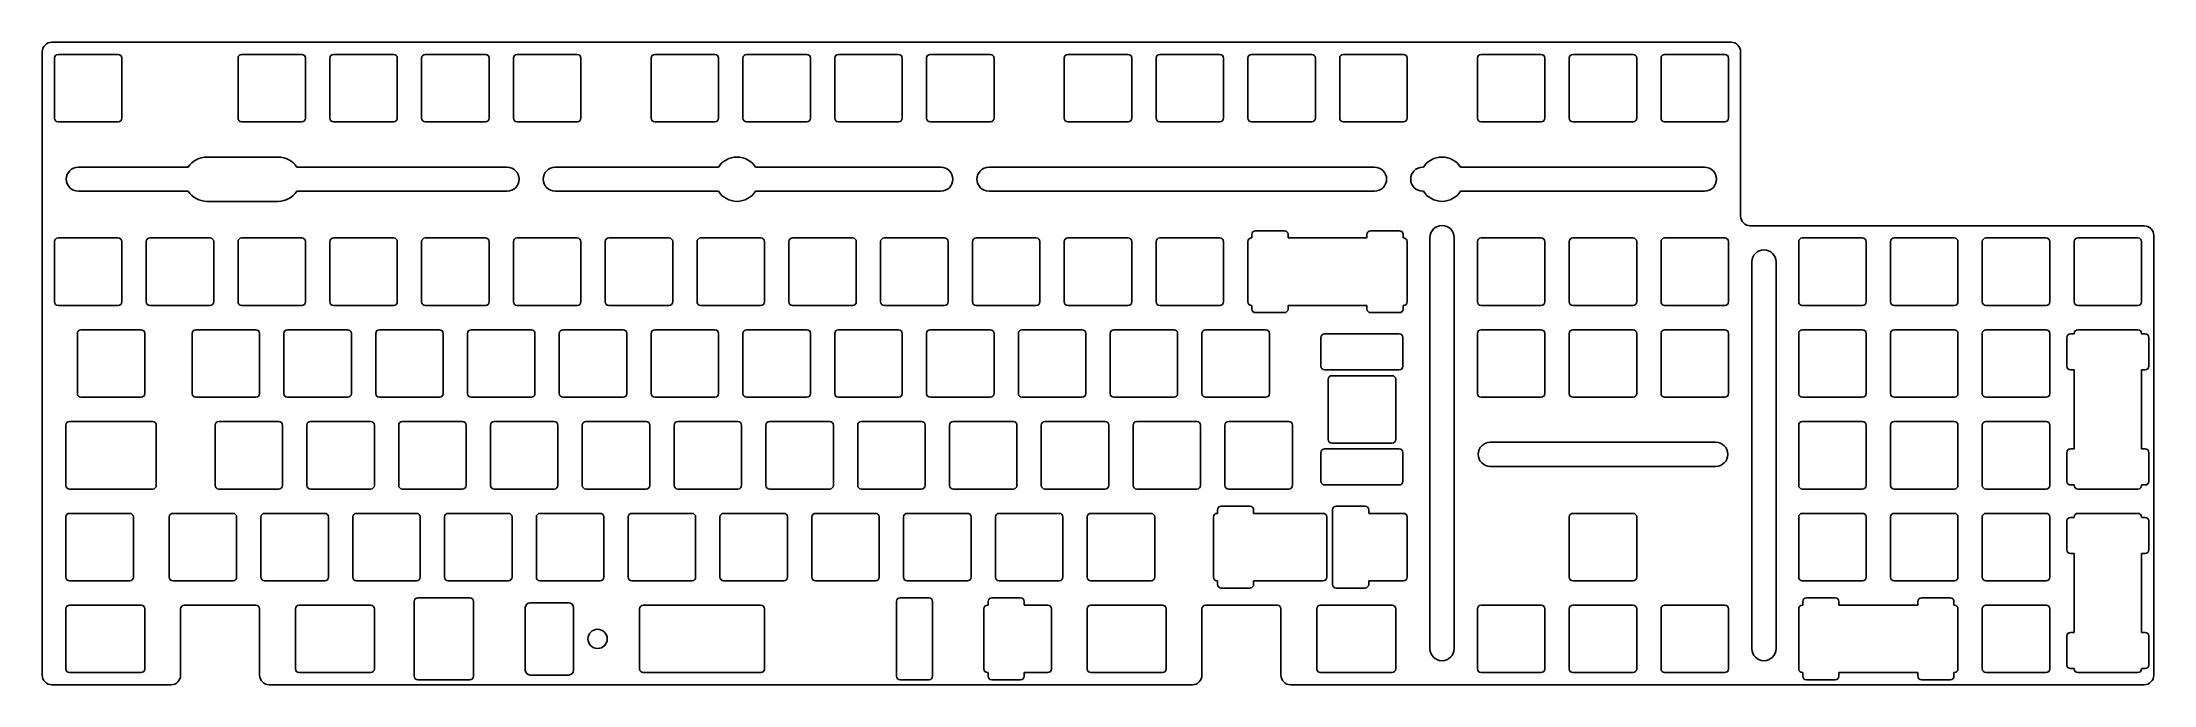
# Model space of a CAD drawing. Extents: x 0 to 438, y -133 to 0.
import ezdxf

# ---------------------------------------------------------------- set-up
doc = ezdxf.new("R2010")
doc.units = 0

msp = doc.modelspace()

# ---------------------------------------------------------------- linework, layer by layer
at = {"layer": 'ansi shift001', "color": 0}
for points in [[(243.78125, -97.775), (243.86825, -97.775)], [(243.86825, -97.025), (243.86825, -97.775)], [(251.36825, -97.775), (251.36825, -97.025)], [(265.80625, -97.775), (251.36825, -97.775)], [(266.55625, -111.025), (266.55625, -98.525)], [(275.24425, -97.775), (275.24425, -97.025)], [(282.475, -97.775), (275.24425, -97.775)], [(243.78125, -111.775), (243.86825, -111.775)], [(243.86825, -112.525), (243.86825, -111.775)], [(265.80625, -111.775), (251.36825, -111.775)], [(251.36825, -111.775), (251.36825, -112.525)], [(282.475, -111.775), (275.24425, -111.775)], [(275.24425, -111.775), (275.24425, -112.525)]]:
    msp.add_lwpolyline(points, dxfattribs=at)
for centre, start, end in [((265.80625, -98.525), 0, 90), ((265.80625, -111.025), -90, 0)]:
    msp.add_arc(centre, 0.75, start, end, dxfattribs=at)
at = {"layer": 'backspace', "color": 0}
for points in [[(250.925, -40.625), (251.012, -40.625)], [(251.012, -40.625), (251.012, -39.875)], [(258.512, -39.875), (258.512, -40.625)], [(258.512, -40.625), (274.888, -40.625)], [(274.888, -39.875), (274.888, -40.625)], [(282.388, -39.875), (282.388, -40.625)], [(282.475, -40.625), (282.388, -40.625)], [(250.925, -54.625), (251.012, -54.625)], [(251.012, -55.375), (251.012, -54.625)], [(274.888, -54.625), (258.512, -54.625)], [(258.512, -55.375), (258.512, -54.625)], [(274.888, -55.375), (274.888, -54.625)], [(282.475, -54.625), (282.388, -54.625)], [(282.388, -55.375), (282.388, -54.625)]]:
    msp.add_lwpolyline(points, dxfattribs=at)
at = {"layer": 'Group003', "color": 0}
for points in [[(2.525, -3.275), (2.525, -15.775)], [(15.775, -2.525), (3.275, -2.525)], [(16.525, -15.775), (16.525, -3.275)], [(3.275, -16.525), (15.775, -16.525)]]:
    msp.add_lwpolyline(points, dxfattribs=at)
for centre, start, end in [((3.275, -3.275), 90, -180), ((15.775, -3.275), 0, 90), ((3.275, -15.775), -180, -90), ((15.775, -15.775), -90, 0)]:
    msp.add_arc(centre, 0.75, start, end, dxfattribs=at)
at = {"layer": 'Group004', "color": 0}
for points in [[(40.625, -3.275), (40.625, -15.775)], [(53.875, -2.525), (41.375, -2.525)], [(54.625, -15.775), (54.625, -3.275)], [(41.375, -16.525), (53.875, -16.525)]]:
    msp.add_lwpolyline(points, dxfattribs=at)
for centre, start, end in [((41.375, -3.275), 90, -180), ((53.875, -3.275), 0, 90), ((41.375, -15.775), -180, -90), ((53.875, -15.775), -90, 0)]:
    msp.add_arc(centre, 0.75, start, end, dxfattribs=at)
at = {"layer": 'Group005', "color": 0}
for points in [[(59.675, -3.275), (59.675, -15.775)], [(72.925, -2.525), (60.425, -2.525)], [(73.675, -15.775), (73.675, -3.275)], [(60.425, -16.525), (72.925, -16.525)]]:
    msp.add_lwpolyline(points, dxfattribs=at)
for centre, start, end in [((60.425, -3.275), 90, -180), ((72.925, -3.275), 0, 90), ((60.425, -15.775), -180, -90), ((72.925, -15.775), -90, 0)]:
    msp.add_arc(centre, 0.75, start, end, dxfattribs=at)
at = {"layer": 'Group006', "color": 0}
for points in [[(78.725, -3.275), (78.725, -15.775)], [(91.975, -2.525), (79.475, -2.525)], [(92.725, -15.775), (92.725, -3.275)], [(79.475, -16.525), (91.975, -16.525)]]:
    msp.add_lwpolyline(points, dxfattribs=at)
for centre, start, end in [((79.475, -3.275), 90, -180), ((91.975, -3.275), 0, 90), ((79.475, -15.775), -180, -90), ((91.975, -15.775), -90, 0)]:
    msp.add_arc(centre, 0.75, start, end, dxfattribs=at)
at = {"layer": 'Group007', "color": 0}
for points in [[(97.775, -3.275), (97.775, -15.775)], [(111.025, -2.525), (98.525, -2.525)], [(111.775, -15.775), (111.775, -3.275)], [(98.525, -16.525), (111.025, -16.525)]]:
    msp.add_lwpolyline(points, dxfattribs=at)
for centre, start, end in [((98.525, -3.275), 90, -180), ((111.025, -3.275), 0, 90), ((98.525, -15.775), -180, -90), ((111.025, -15.775), -90, 0)]:
    msp.add_arc(centre, 0.75, start, end, dxfattribs=at)
at = {"layer": 'Group008', "color": 0}
for points in [[(126.35, -3.275), (126.35, -15.775)], [(139.6, -2.525), (127.1, -2.525)], [(140.35, -15.775), (140.35, -3.275)], [(127.1, -16.525), (139.6, -16.525)]]:
    msp.add_lwpolyline(points, dxfattribs=at)
for centre, start, end in [((127.1, -3.275), 90, -180), ((139.6, -3.275), 0, 90), ((127.1, -15.775), -180, -90), ((139.6, -15.775), -90, 0)]:
    msp.add_arc(centre, 0.75, start, end, dxfattribs=at)
at = {"layer": 'Group009', "color": 0}
for points in [[(145.4, -3.275), (145.4, -15.775)], [(158.65, -2.525), (146.15, -2.525)], [(159.4, -15.775), (159.4, -3.275)], [(146.15, -16.525), (158.65, -16.525)]]:
    msp.add_lwpolyline(points, dxfattribs=at)
for centre, start, end in [((146.15, -3.275), 90, -180), ((158.65, -3.275), 0, 90), ((146.15, -15.775), -180, -90), ((158.65, -15.775), -90, 0)]:
    msp.add_arc(centre, 0.75, start, end, dxfattribs=at)
at = {"layer": 'Group010', "color": 0}
for points in [[(164.45, -3.275), (164.45, -15.775)], [(177.7, -2.525), (165.2, -2.525)], [(178.45, -15.775), (178.45, -3.275)], [(165.2, -16.525), (177.7, -16.525)]]:
    msp.add_lwpolyline(points, dxfattribs=at)
for centre, start, end in [((165.2, -3.275), 90, -180), ((177.7, -3.275), 0, 90), ((165.2, -15.775), -180, -90), ((177.7, -15.775), -90, 0)]:
    msp.add_arc(centre, 0.75, start, end, dxfattribs=at)
at = {"layer": 'Group011', "color": 0}
for points in [[(183.5, -3.275), (183.5, -15.775)], [(196.75, -2.525), (184.25, -2.525)], [(197.5, -15.775), (197.5, -3.275)], [(184.25, -16.525), (196.75, -16.525)]]:
    msp.add_lwpolyline(points, dxfattribs=at)
for centre, start, end in [((184.25, -3.275), 90, -180), ((196.75, -3.275), 0, 90), ((184.25, -15.775), -180, -90), ((196.75, -15.775), -90, 0)]:
    msp.add_arc(centre, 0.75, start, end, dxfattribs=at)
at = {"layer": 'Group012', "color": 0}
for points in [[(212.075, -3.275), (212.075, -15.775)], [(225.325, -2.525), (212.825, -2.525)], [(226.075, -15.775), (226.075, -3.275)], [(212.825, -16.525), (225.325, -16.525)]]:
    msp.add_lwpolyline(points, dxfattribs=at)
for centre, start, end in [((212.825, -3.275), 90, -180), ((225.325, -3.275), 0, 90), ((212.825, -15.775), -180, -90), ((225.325, -15.775), -90, 0)]:
    msp.add_arc(centre, 0.75, start, end, dxfattribs=at)
at = {"layer": 'Group013', "color": 0}
for points in [[(231.125, -3.275), (231.125, -15.775)], [(244.375, -2.525), (231.875, -2.525)], [(245.125, -15.775), (245.125, -3.275)], [(231.875, -16.525), (244.375, -16.525)]]:
    msp.add_lwpolyline(points, dxfattribs=at)
for centre, start, end in [((231.875, -3.275), 90, -180), ((244.375, -3.275), 0, 90), ((231.875, -15.775), -180, -90), ((244.375, -15.775), -90, 0)]:
    msp.add_arc(centre, 0.75, start, end, dxfattribs=at)
at = {"layer": 'Group014', "color": 0}
for points in [[(250.175, -3.275), (250.175, -15.775)], [(263.425, -2.525), (250.925, -2.525)], [(264.175, -15.775), (264.175, -3.275)], [(250.925, -16.525), (263.425, -16.525)]]:
    msp.add_lwpolyline(points, dxfattribs=at)
for centre, start, end in [((250.925, -3.275), 90, -180), ((263.425, -3.275), 0, 90), ((250.925, -15.775), -180, -90), ((263.425, -15.775), -90, 0)]:
    msp.add_arc(centre, 0.75, start, end, dxfattribs=at)
at = {"layer": 'Group015', "color": 0}
for points in [[(269.225, -3.275), (269.225, -15.775)], [(282.475, -2.525), (269.975, -2.525)], [(283.225, -15.775), (283.225, -3.275)], [(269.975, -16.525), (282.475, -16.525)]]:
    msp.add_lwpolyline(points, dxfattribs=at)
for centre, start, end in [((269.975, -3.275), 90, -180), ((282.475, -3.275), 0, 90), ((269.975, -15.775), -180, -90), ((282.475, -15.775), -90, 0)]:
    msp.add_arc(centre, 0.75, start, end, dxfattribs=at)
at = {"layer": 'Group016', "color": 0}
for points in [[(297.8, -3.275), (297.8, -15.775)], [(311.05, -2.525), (298.55, -2.525)], [(311.8, -15.775), (311.8, -3.275)], [(298.55, -16.525), (311.05, -16.525)]]:
    msp.add_lwpolyline(points, dxfattribs=at)
for centre, start, end in [((298.55, -3.275), 90, -180), ((311.05, -3.275), 0, 90), ((298.55, -15.775), -180, -90), ((311.05, -15.775), -90, 0)]:
    msp.add_arc(centre, 0.75, start, end, dxfattribs=at)
at = {"layer": 'Group017', "color": 0}
for points in [[(316.85, -3.275), (316.85, -15.775)], [(330.1, -2.525), (317.6, -2.525)], [(330.85, -15.775), (330.85, -3.275)], [(317.6, -16.525), (330.1, -16.525)]]:
    msp.add_lwpolyline(points, dxfattribs=at)
for centre, start, end in [((317.6, -3.275), 90, -180), ((330.1, -3.275), 0, 90), ((317.6, -15.775), -180, -90), ((330.1, -15.775), -90, 0)]:
    msp.add_arc(centre, 0.75, start, end, dxfattribs=at)
at = {"layer": 'Group018', "color": 0}
for points in [[(335.9, -3.275), (335.9, -15.775)], [(349.15, -2.525), (336.65, -2.525)], [(349.9, -15.775), (349.9, -3.275)], [(336.65, -16.525), (349.15, -16.525)]]:
    msp.add_lwpolyline(points, dxfattribs=at)
for centre, start, end in [((336.65, -3.275), 90, -180), ((349.15, -3.275), 0, 90), ((336.65, -15.775), -180, -90), ((349.15, -15.775), -90, 0)]:
    msp.add_arc(centre, 0.75, start, end, dxfattribs=at)
at = {"layer": 'Group020', "color": 0}
for points in [[(2.525, -41.375), (2.525, -53.875)], [(15.775, -40.625), (3.275, -40.625)], [(16.525, -53.875), (16.525, -41.375)], [(3.275, -54.625), (15.775, -54.625)]]:
    msp.add_lwpolyline(points, dxfattribs=at)
for centre, start, end in [((3.275, -41.375), 90, -180), ((15.775, -41.375), 0, 90), ((3.275, -53.875), -180, -90), ((15.775, -53.875), -90, 0)]:
    msp.add_arc(centre, 0.75, start, end, dxfattribs=at)
at = {"layer": 'Group021', "color": 0}
for points in [[(21.575, -41.375), (21.575, -53.875)], [(34.825, -40.625), (22.325, -40.625)], [(35.575, -53.875), (35.575, -41.375)], [(22.325, -54.625), (34.825, -54.625)]]:
    msp.add_lwpolyline(points, dxfattribs=at)
for centre, start, end in [((22.325, -41.375), 90, -180), ((34.825, -41.375), 0, 90), ((22.325, -53.875), -180, -90), ((34.825, -53.875), -90, 0)]:
    msp.add_arc(centre, 0.75, start, end, dxfattribs=at)
at = {"layer": 'Group022', "color": 0}
for points in [[(40.625, -41.375), (40.625, -53.875)], [(53.875, -40.625), (41.375, -40.625)], [(54.625, -53.875), (54.625, -41.375)], [(41.375, -54.625), (53.875, -54.625)]]:
    msp.add_lwpolyline(points, dxfattribs=at)
for centre, start, end in [((41.375, -41.375), 90, -180), ((53.875, -41.375), 0, 90), ((41.375, -53.875), -180, -90), ((53.875, -53.875), -90, 0)]:
    msp.add_arc(centre, 0.75, start, end, dxfattribs=at)
at = {"layer": 'Group023', "color": 0}
for points in [[(59.675, -41.375), (59.675, -53.875)], [(72.925, -40.625), (60.425, -40.625)], [(73.675, -53.875), (73.675, -41.375)], [(60.425, -54.625), (72.925, -54.625)]]:
    msp.add_lwpolyline(points, dxfattribs=at)
for centre, start, end in [((60.425, -41.375), 90, -180), ((72.925, -41.375), 0, 90), ((60.425, -53.875), -180, -90), ((72.925, -53.875), -90, 0)]:
    msp.add_arc(centre, 0.75, start, end, dxfattribs=at)
at = {"layer": 'Group024', "color": 0}
for points in [[(78.725, -41.375), (78.725, -53.875)], [(91.975, -40.625), (79.475, -40.625)], [(92.725, -53.875), (92.725, -41.375)], [(79.475, -54.625), (91.975, -54.625)]]:
    msp.add_lwpolyline(points, dxfattribs=at)
for centre, start, end in [((79.475, -41.375), 90, -180), ((91.975, -41.375), 0, 90), ((79.475, -53.875), -180, -90), ((91.975, -53.875), -90, 0)]:
    msp.add_arc(centre, 0.75, start, end, dxfattribs=at)
at = {"layer": 'Group025', "color": 0}
for points in [[(97.775, -41.375), (97.775, -53.875)], [(111.025, -40.625), (98.525, -40.625)], [(111.775, -53.875), (111.775, -41.375)], [(98.525, -54.625), (111.025, -54.625)]]:
    msp.add_lwpolyline(points, dxfattribs=at)
for centre, start, end in [((98.525, -41.375), 90, -180), ((111.025, -41.375), 0, 90), ((98.525, -53.875), -180, -90), ((111.025, -53.875), -90, 0)]:
    msp.add_arc(centre, 0.75, start, end, dxfattribs=at)
at = {"layer": 'Group026', "color": 0}
for points in [[(116.825, -41.375), (116.825, -53.875)], [(130.075, -40.625), (117.575, -40.625)], [(130.825, -53.875), (130.825, -41.375)], [(117.575, -54.625), (130.075, -54.625)]]:
    msp.add_lwpolyline(points, dxfattribs=at)
for centre, start, end in [((117.575, -41.375), 90, -180), ((130.075, -41.375), 0, 90), ((117.575, -53.875), -180, -90), ((130.075, -53.875), -90, 0)]:
    msp.add_arc(centre, 0.75, start, end, dxfattribs=at)
at = {"layer": 'Group027', "color": 0}
for points in [[(135.875, -41.375), (135.875, -53.875)], [(149.125, -40.625), (136.625, -40.625)], [(149.875, -53.875), (149.875, -41.375)], [(136.625, -54.625), (149.125, -54.625)]]:
    msp.add_lwpolyline(points, dxfattribs=at)
for centre, start, end in [((136.625, -41.375), 90, -180), ((149.125, -41.375), 0, 90), ((136.625, -53.875), -180, -90), ((149.125, -53.875), -90, 0)]:
    msp.add_arc(centre, 0.75, start, end, dxfattribs=at)
at = {"layer": 'Group028', "color": 0}
for points in [[(154.925, -41.375), (154.925, -53.875)], [(168.175, -40.625), (155.675, -40.625)], [(168.925, -53.875), (168.925, -41.375)], [(155.675, -54.625), (168.175, -54.625)]]:
    msp.add_lwpolyline(points, dxfattribs=at)
for centre, start, end in [((155.675, -41.375), 90, -180), ((168.175, -41.375), 0, 90), ((155.675, -53.875), -180, -90), ((168.175, -53.875), -90, 0)]:
    msp.add_arc(centre, 0.75, start, end, dxfattribs=at)
at = {"layer": 'Group029', "color": 0}
for points in [[(173.975, -41.375), (173.975, -53.875)], [(187.225, -40.625), (174.725, -40.625)], [(187.975, -53.875), (187.975, -41.375)], [(174.725, -54.625), (187.225, -54.625)]]:
    msp.add_lwpolyline(points, dxfattribs=at)
for centre, start, end in [((174.725, -41.375), 90, -180), ((187.225, -41.375), 0, 90), ((174.725, -53.875), -180, -90), ((187.225, -53.875), -90, 0)]:
    msp.add_arc(centre, 0.75, start, end, dxfattribs=at)
at = {"layer": 'Group030', "color": 0}
for points in [[(193.025, -41.375), (193.025, -53.875)], [(206.275, -40.625), (193.775, -40.625)], [(207.025, -53.875), (207.025, -41.375)], [(193.775, -54.625), (206.275, -54.625)]]:
    msp.add_lwpolyline(points, dxfattribs=at)
for centre, start, end in [((193.775, -41.375), 90, -180), ((206.275, -41.375), 0, 90), ((193.775, -53.875), -180, -90), ((206.275, -53.875), -90, 0)]:
    msp.add_arc(centre, 0.75, start, end, dxfattribs=at)
at = {"layer": 'Group031', "color": 0}
for points in [[(212.075, -41.375), (212.075, -53.875)], [(225.325, -40.625), (212.825, -40.625)], [(226.075, -53.875), (226.075, -41.375)], [(212.825, -54.625), (225.325, -54.625)]]:
    msp.add_lwpolyline(points, dxfattribs=at)
for centre, start, end in [((212.825, -41.375), 90, -180), ((225.325, -41.375), 0, 90), ((212.825, -53.875), -180, -90), ((225.325, -53.875), -90, 0)]:
    msp.add_arc(centre, 0.75, start, end, dxfattribs=at)
at = {"layer": 'Group032', "color": 0}
for points in [[(231.125, -41.375), (231.125, -53.875)], [(244.375, -40.625), (231.875, -40.625)], [(245.125, -53.875), (245.125, -41.375)], [(231.875, -54.625), (244.375, -54.625)]]:
    msp.add_lwpolyline(points, dxfattribs=at)
for centre, start, end in [((231.875, -41.375), 90, -180), ((244.375, -41.375), 0, 90), ((231.875, -53.875), -180, -90), ((244.375, -53.875), -90, 0)]:
    msp.add_arc(centre, 0.75, start, end, dxfattribs=at)
at = {"layer": 'Group034', "color": 0}
for points in [[(251.762, -39.125), (257.762, -39.125)], [(257.762, -56.125), (251.762, -56.125)]]:
    msp.add_lwpolyline(points, dxfattribs=at)
for centre, start, end in [((251.762, -39.875), 90, -180), ((257.762, -39.875), 0, 90), ((251.762, -55.375), -180, -90), ((257.762, -55.375), -90, 0)]:
    msp.add_arc(centre, 0.75, start, end, dxfattribs=at)
at = {"layer": 'Group035', "color": 0}
for points in [[(275.638, -39.125), (281.638, -39.125)], [(281.638, -56.125), (275.638, -56.125)]]:
    msp.add_lwpolyline(points, dxfattribs=at)
for centre, start, end in [((275.638, -39.875), 90, -180), ((281.638, -39.875), 0, 90), ((275.638, -55.375), -180, -90), ((281.638, -55.375), -90, 0)]:
    msp.add_arc(centre, 0.75, start, end, dxfattribs=at)
at = {"layer": 'Group036', "color": 0}
for points in [[(297.8, -41.375), (297.8, -53.875)], [(311.05, -40.625), (298.55, -40.625)], [(311.8, -53.875), (311.8, -41.375)], [(298.55, -54.625), (311.05, -54.625)]]:
    msp.add_lwpolyline(points, dxfattribs=at)
for centre, start, end in [((298.55, -41.375), 90, -180), ((311.05, -41.375), 0, 90), ((298.55, -53.875), -180, -90), ((311.05, -53.875), -90, 0)]:
    msp.add_arc(centre, 0.75, start, end, dxfattribs=at)
at = {"layer": 'Group037', "color": 0}
for points in [[(316.85, -41.375), (316.85, -53.875)], [(330.1, -40.625), (317.6, -40.625)], [(330.85, -53.875), (330.85, -41.375)], [(317.6, -54.625), (330.1, -54.625)]]:
    msp.add_lwpolyline(points, dxfattribs=at)
for centre, start, end in [((317.6, -41.375), 90, -180), ((330.1, -41.375), 0, 90), ((317.6, -53.875), -180, -90), ((330.1, -53.875), -90, 0)]:
    msp.add_arc(centre, 0.75, start, end, dxfattribs=at)
at = {"layer": 'Group038', "color": 0}
for points in [[(335.9, -41.375), (335.9, -53.875)], [(349.15, -40.625), (336.65, -40.625)], [(349.9, -53.875), (349.9, -41.375)], [(336.65, -54.625), (349.15, -54.625)]]:
    msp.add_lwpolyline(points, dxfattribs=at)
for centre, start, end in [((336.65, -41.375), 90, -180), ((349.15, -41.375), 0, 90), ((336.65, -53.875), -180, -90), ((349.15, -53.875), -90, 0)]:
    msp.add_arc(centre, 0.75, start, end, dxfattribs=at)
at = {"layer": 'Group039', "color": 0}
for points in [[(364.475, -41.375), (364.475, -53.875)], [(377.725, -40.625), (365.225, -40.625)], [(378.475, -53.875), (378.475, -41.375)], [(365.225, -54.625), (377.725, -54.625)]]:
    msp.add_lwpolyline(points, dxfattribs=at)
for centre, start, end in [((365.225, -41.375), 90, -180), ((377.725, -41.375), 0, 90), ((365.225, -53.875), -180, -90), ((377.725, -53.875), -90, 0)]:
    msp.add_arc(centre, 0.75, start, end, dxfattribs=at)
at = {"layer": 'Group040', "color": 0}
for points in [[(383.525, -41.375), (383.525, -53.875)], [(396.775, -40.625), (384.275, -40.625)], [(397.525, -53.875), (397.525, -41.375)], [(384.275, -54.625), (396.775, -54.625)]]:
    msp.add_lwpolyline(points, dxfattribs=at)
for centre, start, end in [((384.275, -41.375), 90, -180), ((396.775, -41.375), 0, 90), ((384.275, -53.875), -180, -90), ((396.775, -53.875), -90, 0)]:
    msp.add_arc(centre, 0.75, start, end, dxfattribs=at)
at = {"layer": 'Group041', "color": 0}
for points in [[(402.575, -41.375), (402.575, -53.875)], [(415.825, -40.625), (403.325, -40.625)], [(416.575, -53.875), (416.575, -41.375)], [(403.325, -54.625), (415.825, -54.625)]]:
    msp.add_lwpolyline(points, dxfattribs=at)
for centre, start, end in [((403.325, -41.375), 90, -180), ((415.825, -41.375), 0, 90), ((403.325, -53.875), -180, -90), ((415.825, -53.875), -90, 0)]:
    msp.add_arc(centre, 0.75, start, end, dxfattribs=at)
at = {"layer": 'Group042', "color": 0}
for points in [[(421.625, -41.375), (421.625, -53.875)], [(434.875, -40.625), (422.375, -40.625)], [(435.625, -53.875), (435.625, -41.375)], [(422.375, -54.625), (434.875, -54.625)]]:
    msp.add_lwpolyline(points, dxfattribs=at)
for centre, start, end in [((422.375, -41.375), 90, -180), ((434.875, -41.375), 0, 90), ((422.375, -53.875), -180, -90), ((434.875, -53.875), -90, 0)]:
    msp.add_arc(centre, 0.75, start, end, dxfattribs=at)
at = {"layer": 'Group044', "color": 0}
for points in [[(7.2875, -60.425), (7.2875, -72.925)], [(20.5375, -59.675), (8.0375, -59.675)], [(21.2875, -72.925), (21.2875, -60.425)], [(8.0375, -73.675), (20.5375, -73.675)]]:
    msp.add_lwpolyline(points, dxfattribs=at)
for centre, start, end in [((8.0375, -60.425), 90, -180), ((20.5375, -60.425), 0, 90), ((8.0375, -72.925), -180, -90), ((20.5375, -72.925), -90, 0)]:
    msp.add_arc(centre, 0.75, start, end, dxfattribs=at)
at = {"layer": 'Group045', "color": 0}
for points in [[(31.1, -60.425), (31.1, -72.925)], [(44.35, -59.675), (31.85, -59.675)], [(45.1, -72.925), (45.1, -60.425)], [(31.85, -73.675), (44.35, -73.675)]]:
    msp.add_lwpolyline(points, dxfattribs=at)
for centre, start, end in [((31.85, -60.425), 90, -180), ((44.35, -60.425), 0, 90), ((31.85, -72.925), -180, -90), ((44.35, -72.925), -90, 0)]:
    msp.add_arc(centre, 0.75, start, end, dxfattribs=at)
at = {"layer": 'Group046', "color": 0}
for points in [[(50.15, -60.425), (50.15, -72.925)], [(63.4, -59.675), (50.9, -59.675)], [(64.15, -72.925), (64.15, -60.425)], [(50.9, -73.675), (63.4, -73.675)]]:
    msp.add_lwpolyline(points, dxfattribs=at)
for centre, start, end in [((50.9, -60.425), 90, -180), ((63.4, -60.425), 0, 90), ((50.9, -72.925), -180, -90), ((63.4, -72.925), -90, 0)]:
    msp.add_arc(centre, 0.75, start, end, dxfattribs=at)
at = {"layer": 'Group047', "color": 0}
for points in [[(69.2, -60.425), (69.2, -72.925)], [(82.45, -59.675), (69.95, -59.675)], [(83.2, -72.925), (83.2, -60.425)], [(69.95, -73.675), (82.45, -73.675)]]:
    msp.add_lwpolyline(points, dxfattribs=at)
for centre, start, end in [((69.95, -60.425), 90, -180), ((82.45, -60.425), 0, 90), ((69.95, -72.925), -180, -90), ((82.45, -72.925), -90, 0)]:
    msp.add_arc(centre, 0.75, start, end, dxfattribs=at)
at = {"layer": 'Group048', "color": 0}
for points in [[(88.25, -60.425), (88.25, -72.925)], [(101.5, -59.675), (89, -59.675)], [(102.25, -72.925), (102.25, -60.425)], [(89, -73.675), (101.5, -73.675)]]:
    msp.add_lwpolyline(points, dxfattribs=at)
for centre, start, end in [((89, -60.425), 90, -180), ((101.5, -60.425), 0, 90), ((89, -72.925), -180, -90), ((101.5, -72.925), -90, 0)]:
    msp.add_arc(centre, 0.75, start, end, dxfattribs=at)
at = {"layer": 'Group049', "color": 0}
for points in [[(107.3, -60.425), (107.3, -72.925)], [(120.55, -59.675), (108.05, -59.675)], [(121.3, -72.925), (121.3, -60.425)], [(108.05, -73.675), (120.55, -73.675)]]:
    msp.add_lwpolyline(points, dxfattribs=at)
for centre, start, end in [((108.05, -60.425), 90, -180), ((120.55, -60.425), 0, 90), ((108.05, -72.925), -180, -90), ((120.55, -72.925), -90, 0)]:
    msp.add_arc(centre, 0.75, start, end, dxfattribs=at)
at = {"layer": 'Group050', "color": 0}
for points in [[(126.35, -60.425), (126.35, -72.925)], [(139.6, -59.675), (127.1, -59.675)], [(140.35, -72.925), (140.35, -60.425)], [(127.1, -73.675), (139.6, -73.675)]]:
    msp.add_lwpolyline(points, dxfattribs=at)
for centre, start, end in [((127.1, -60.425), 90, -180), ((139.6, -60.425), 0, 90), ((127.1, -72.925), -180, -90), ((139.6, -72.925), -90, 0)]:
    msp.add_arc(centre, 0.75, start, end, dxfattribs=at)
at = {"layer": 'Group051', "color": 0}
for points in [[(145.4, -60.425), (145.4, -72.925)], [(158.65, -59.675), (146.15, -59.675)], [(159.4, -72.925), (159.4, -60.425)], [(146.15, -73.675), (158.65, -73.675)]]:
    msp.add_lwpolyline(points, dxfattribs=at)
for centre, start, end in [((146.15, -60.425), 90, -180), ((158.65, -60.425), 0, 90), ((146.15, -72.925), -180, -90), ((158.65, -72.925), -90, 0)]:
    msp.add_arc(centre, 0.75, start, end, dxfattribs=at)
at = {"layer": 'Group052', "color": 0}
for points in [[(164.45, -60.425), (164.45, -72.925)], [(177.7, -59.675), (165.2, -59.675)], [(178.45, -72.925), (178.45, -60.425)], [(165.2, -73.675), (177.7, -73.675)]]:
    msp.add_lwpolyline(points, dxfattribs=at)
for centre, start, end in [((165.2, -60.425), 90, -180), ((177.7, -60.425), 0, 90), ((165.2, -72.925), -180, -90), ((177.7, -72.925), -90, 0)]:
    msp.add_arc(centre, 0.75, start, end, dxfattribs=at)
at = {"layer": 'Group053', "color": 0}
for points in [[(183.5, -60.425), (183.5, -72.925)], [(196.75, -59.675), (184.25, -59.675)], [(197.5, -72.925), (197.5, -60.425)], [(184.25, -73.675), (196.75, -73.675)]]:
    msp.add_lwpolyline(points, dxfattribs=at)
for centre, start, end in [((184.25, -60.425), 90, -180), ((196.75, -60.425), 0, 90), ((184.25, -72.925), -180, -90), ((196.75, -72.925), -90, 0)]:
    msp.add_arc(centre, 0.75, start, end, dxfattribs=at)
at = {"layer": 'Group054', "color": 0}
for points in [[(202.55, -60.425), (202.55, -72.925)], [(215.8, -59.675), (203.3, -59.675)], [(216.55, -72.925), (216.55, -60.425)], [(203.3, -73.675), (215.8, -73.675)]]:
    msp.add_lwpolyline(points, dxfattribs=at)
for centre, start, end in [((203.3, -60.425), 90, -180), ((215.8, -60.425), 0, 90), ((203.3, -72.925), -180, -90), ((215.8, -72.925), -90, 0)]:
    msp.add_arc(centre, 0.75, start, end, dxfattribs=at)
at = {"layer": 'Group055', "color": 0}
for points in [[(221.6, -60.425), (221.6, -72.925)], [(234.85, -59.675), (222.35, -59.675)], [(235.6, -72.925), (235.6, -60.425)], [(222.35, -73.675), (234.85, -73.675)]]:
    msp.add_lwpolyline(points, dxfattribs=at)
for centre, start, end in [((222.35, -60.425), 90, -180), ((234.85, -60.425), 0, 90), ((222.35, -72.925), -180, -90), ((234.85, -72.925), -90, 0)]:
    msp.add_arc(centre, 0.75, start, end, dxfattribs=at)
at = {"layer": 'Group056', "color": 0}
for points in [[(240.65, -60.425), (240.65, -72.925)], [(253.9, -59.675), (241.4, -59.675)], [(254.65, -72.925), (254.65, -60.425)], [(241.4, -73.675), (253.9, -73.675)]]:
    msp.add_lwpolyline(points, dxfattribs=at)
for centre, start, end in [((241.4, -60.425), 90, -180), ((253.9, -60.425), 0, 90), ((241.4, -72.925), -180, -90), ((253.9, -72.925), -90, 0)]:
    msp.add_arc(centre, 0.75, start, end, dxfattribs=at)
at = {"layer": 'Group058', "color": 0}
for points in [[(297.8, -60.425), (297.8, -72.925)], [(311.05, -59.675), (298.55, -59.675)], [(311.8, -72.925), (311.8, -60.425)], [(298.55, -73.675), (311.05, -73.675)]]:
    msp.add_lwpolyline(points, dxfattribs=at)
for centre, start, end in [((298.55, -60.425), 90, -180), ((311.05, -60.425), 0, 90), ((298.55, -72.925), -180, -90), ((311.05, -72.925), -90, 0)]:
    msp.add_arc(centre, 0.75, start, end, dxfattribs=at)
at = {"layer": 'Group059', "color": 0}
for points in [[(316.85, -60.425), (316.85, -72.925)], [(330.1, -59.675), (317.6, -59.675)], [(330.85, -72.925), (330.85, -60.425)], [(317.6, -73.675), (330.1, -73.675)]]:
    msp.add_lwpolyline(points, dxfattribs=at)
for centre, start, end in [((317.6, -60.425), 90, -180), ((330.1, -60.425), 0, 90), ((317.6, -72.925), -180, -90), ((330.1, -72.925), -90, 0)]:
    msp.add_arc(centre, 0.75, start, end, dxfattribs=at)
at = {"layer": 'Group060', "color": 0}
for points in [[(335.9, -60.425), (335.9, -72.925)], [(349.15, -59.675), (336.65, -59.675)], [(349.9, -72.925), (349.9, -60.425)], [(336.65, -73.675), (349.15, -73.675)]]:
    msp.add_lwpolyline(points, dxfattribs=at)
for centre, start, end in [((336.65, -60.425), 90, -180), ((349.15, -60.425), 0, 90), ((336.65, -72.925), -180, -90), ((349.15, -72.925), -90, 0)]:
    msp.add_arc(centre, 0.75, start, end, dxfattribs=at)
at = {"layer": 'Group061', "color": 0}
for points in [[(364.475, -60.425), (364.475, -72.925)], [(377.725, -59.675), (365.225, -59.675)], [(378.475, -72.925), (378.475, -60.425)], [(365.225, -73.675), (377.725, -73.675)]]:
    msp.add_lwpolyline(points, dxfattribs=at)
for centre, start, end in [((365.225, -60.425), 90, -180), ((377.725, -60.425), 0, 90), ((365.225, -72.925), -180, -90), ((377.725, -72.925), -90, 0)]:
    msp.add_arc(centre, 0.75, start, end, dxfattribs=at)
at = {"layer": 'Group062', "color": 0}
for points in [[(383.525, -60.425), (383.525, -72.925)], [(396.775, -59.675), (384.275, -59.675)], [(397.525, -72.925), (397.525, -60.425)], [(384.275, -73.675), (396.775, -73.675)]]:
    msp.add_lwpolyline(points, dxfattribs=at)
for centre, start, end in [((384.275, -60.425), 90, -180), ((396.775, -60.425), 0, 90), ((384.275, -72.925), -180, -90), ((396.775, -72.925), -90, 0)]:
    msp.add_arc(centre, 0.75, start, end, dxfattribs=at)
at = {"layer": 'Group063', "color": 0}
for points in [[(402.575, -60.425), (402.575, -72.925)], [(415.825, -59.675), (403.325, -59.675)], [(416.575, -72.925), (416.575, -60.425)], [(403.325, -73.675), (415.825, -73.675)]]:
    msp.add_lwpolyline(points, dxfattribs=at)
for centre, start, end in [((403.325, -60.425), 90, -180), ((415.825, -60.425), 0, 90), ((403.325, -72.925), -180, -90), ((415.825, -72.925), -90, 0)]:
    msp.add_arc(centre, 0.75, start, end, dxfattribs=at)
at = {"layer": 'Group066', "color": 0}
for points in [[(5.65625, -78.725), (22.91875, -78.725)], [(4.90625, -79.475), (4.90625, -91.975)], [(23.66875, -91.975), (23.66875, -79.475)], [(22.91875, -92.725), (5.65625, -92.725)]]:
    msp.add_lwpolyline(points, dxfattribs=at)
for centre, start, end in [((5.65625, -79.475), 90, -180), ((22.91875, -79.475), 0, 90), ((5.65625, -91.975), -180, -90), ((22.91875, -91.975), -90, 0)]:
    msp.add_arc(centre, 0.75, start, end, dxfattribs=at)
at = {"layer": 'Group067', "color": 0}
for points in [[(49.1125, -78.725), (36.6125, -78.725)], [(35.8625, -79.475), (35.8625, -91.975)], [(49.8625, -91.975), (49.8625, -79.475)], [(36.6125, -92.725), (49.1125, -92.725)]]:
    msp.add_lwpolyline(points, dxfattribs=at)
for centre, start, end in [((36.6125, -79.475), 90, -180), ((49.1125, -79.475), 0, 90), ((36.6125, -91.975), -180, -90), ((49.1125, -91.975), -90, 0)]:
    msp.add_arc(centre, 0.75, start, end, dxfattribs=at)
at = {"layer": 'Group068', "color": 0}
for points in [[(68.1625, -78.725), (55.6625, -78.725)], [(54.9125, -79.475), (54.9125, -91.975)], [(68.9125, -91.975), (68.9125, -79.475)], [(55.6625, -92.725), (68.1625, -92.725)]]:
    msp.add_lwpolyline(points, dxfattribs=at)
for centre, start, end in [((55.6625, -79.475), 90, -180), ((68.1625, -79.475), 0, 90), ((55.6625, -91.975), -180, -90), ((68.1625, -91.975), -90, 0)]:
    msp.add_arc(centre, 0.75, start, end, dxfattribs=at)
at = {"layer": 'Group069', "color": 0}
for points in [[(87.2125, -78.725), (74.7125, -78.725)], [(73.9625, -79.475), (73.9625, -91.975)], [(87.9625, -91.975), (87.9625, -79.475)], [(74.7125, -92.725), (87.2125, -92.725)]]:
    msp.add_lwpolyline(points, dxfattribs=at)
for centre, start, end in [((74.7125, -79.475), 90, -180), ((87.2125, -79.475), 0, 90), ((74.7125, -91.975), -180, -90), ((87.2125, -91.975), -90, 0)]:
    msp.add_arc(centre, 0.75, start, end, dxfattribs=at)
at = {"layer": 'Group070', "color": 0}
for points in [[(106.2625, -78.725), (93.7625, -78.725)], [(93.0125, -79.475), (93.0125, -91.975)], [(107.0125, -91.975), (107.0125, -79.475)], [(93.7625, -92.725), (106.2625, -92.725)]]:
    msp.add_lwpolyline(points, dxfattribs=at)
for centre, start, end in [((93.7625, -79.475), 90, -180), ((106.2625, -79.475), 0, 90), ((93.7625, -91.975), -180, -90), ((106.2625, -91.975), -90, 0)]:
    msp.add_arc(centre, 0.75, start, end, dxfattribs=at)
at = {"layer": 'Group071', "color": 0}
for points in [[(125.3125, -78.725), (112.8125, -78.725)], [(112.0625, -79.475), (112.0625, -91.975)], [(126.0625, -91.975), (126.0625, -79.475)], [(112.8125, -92.725), (125.3125, -92.725)]]:
    msp.add_lwpolyline(points, dxfattribs=at)
for centre, start, end in [((112.8125, -79.475), 90, -180), ((125.3125, -79.475), 0, 90), ((112.8125, -91.975), -180, -90), ((125.3125, -91.975), -90, 0)]:
    msp.add_arc(centre, 0.75, start, end, dxfattribs=at)
at = {"layer": 'Group072', "color": 0}
for points in [[(144.3625, -78.725), (131.8625, -78.725)], [(131.1125, -79.475), (131.1125, -91.975)], [(145.1125, -91.975), (145.1125, -79.475)], [(131.8625, -92.725), (144.3625, -92.725)]]:
    msp.add_lwpolyline(points, dxfattribs=at)
for centre, start, end in [((131.8625, -79.475), 90, -180), ((144.3625, -79.475), 0, 90), ((131.8625, -91.975), -180, -90), ((144.3625, -91.975), -90, 0)]:
    msp.add_arc(centre, 0.75, start, end, dxfattribs=at)
at = {"layer": 'Group073', "color": 0}
for points in [[(163.4125, -78.725), (150.9125, -78.725)], [(150.1625, -79.475), (150.1625, -91.975)], [(164.1625, -91.975), (164.1625, -79.475)], [(150.9125, -92.725), (163.4125, -92.725)]]:
    msp.add_lwpolyline(points, dxfattribs=at)
for centre, start, end in [((150.9125, -79.475), 90, -180), ((163.4125, -79.475), 0, 90), ((150.9125, -91.975), -180, -90), ((163.4125, -91.975), -90, 0)]:
    msp.add_arc(centre, 0.75, start, end, dxfattribs=at)
at = {"layer": 'Group074', "color": 0}
for points in [[(182.4625, -78.725), (169.9625, -78.725)], [(169.2125, -79.475), (169.2125, -91.975)], [(183.2125, -91.975), (183.2125, -79.475)], [(169.9625, -92.725), (182.4625, -92.725)]]:
    msp.add_lwpolyline(points, dxfattribs=at)
for centre, start, end in [((169.9625, -79.475), 90, -180), ((182.4625, -79.475), 0, 90), ((169.9625, -91.975), -180, -90), ((182.4625, -91.975), -90, 0)]:
    msp.add_arc(centre, 0.75, start, end, dxfattribs=at)
at = {"layer": 'Group075', "color": 0}
for points in [[(201.5125, -78.725), (189.0125, -78.725)], [(188.2625, -79.475), (188.2625, -91.975)], [(202.2625, -91.975), (202.2625, -79.475)], [(189.0125, -92.725), (201.5125, -92.725)]]:
    msp.add_lwpolyline(points, dxfattribs=at)
for centre, start, end in [((189.0125, -79.475), 90, -180), ((201.5125, -79.475), 0, 90), ((189.0125, -91.975), -180, -90), ((201.5125, -91.975), -90, 0)]:
    msp.add_arc(centre, 0.75, start, end, dxfattribs=at)
at = {"layer": 'Group076', "color": 0}
for points in [[(220.5625, -78.725), (208.0625, -78.725)], [(207.3125, -79.475), (207.3125, -91.975)], [(221.3125, -91.975), (221.3125, -79.475)], [(208.0625, -92.725), (220.5625, -92.725)]]:
    msp.add_lwpolyline(points, dxfattribs=at)
for centre, start, end in [((208.0625, -79.475), 90, -180), ((220.5625, -79.475), 0, 90), ((208.0625, -91.975), -180, -90), ((220.5625, -91.975), -90, 0)]:
    msp.add_arc(centre, 0.75, start, end, dxfattribs=at)
at = {"layer": 'Group077', "color": 0}
for points in [[(239.6125, -78.725), (227.1125, -78.725)], [(226.3625, -79.475), (226.3625, -91.975)], [(240.3625, -91.975), (240.3625, -79.475)], [(227.1125, -92.725), (239.6125, -92.725)]]:
    msp.add_lwpolyline(points, dxfattribs=at)
for centre, start, end in [((227.1125, -79.475), 90, -180), ((239.6125, -79.475), 0, 90), ((227.1125, -91.975), -180, -90), ((239.6125, -91.975), -90, 0)]:
    msp.add_arc(centre, 0.75, start, end, dxfattribs=at)
at = {"layer": 'Group081', "color": 0}
for points in [[(377.725, -78.725), (365.225, -78.725)], [(364.475, -79.475), (364.475, -91.975)], [(378.475, -91.975), (378.475, -79.475)], [(365.225, -92.725), (377.725, -92.725)]]:
    msp.add_lwpolyline(points, dxfattribs=at)
for centre, start, end in [((365.225, -79.475), 90, -180), ((377.725, -79.475), 0, 90), ((365.225, -91.975), -180, -90), ((377.725, -91.975), -90, 0)]:
    msp.add_arc(centre, 0.75, start, end, dxfattribs=at)
at = {"layer": 'Group082', "color": 0}
for points in [[(396.775, -78.725), (384.275, -78.725)], [(383.525, -79.475), (383.525, -91.975)], [(397.525, -91.975), (397.525, -79.475)], [(384.275, -92.725), (396.775, -92.725)]]:
    msp.add_lwpolyline(points, dxfattribs=at)
for centre, start, end in [((384.275, -79.475), 90, -180), ((396.775, -79.475), 0, 90), ((384.275, -91.975), -180, -90), ((396.775, -91.975), -90, 0)]:
    msp.add_arc(centre, 0.75, start, end, dxfattribs=at)
at = {"layer": 'Group083', "color": 0}
for points in [[(415.825, -78.725), (403.325, -78.725)], [(402.575, -79.475), (402.575, -91.975)], [(416.575, -91.975), (416.575, -79.475)], [(403.325, -92.725), (415.825, -92.725)]]:
    msp.add_lwpolyline(points, dxfattribs=at)
for centre, start, end in [((403.325, -79.475), 90, -180), ((415.825, -79.475), 0, 90), ((403.325, -91.975), -180, -90), ((415.825, -91.975), -90, 0)]:
    msp.add_arc(centre, 0.75, start, end, dxfattribs=at)
at = {"layer": 'Group089', "color": 0}
for points in [[(45.3875, -98.525), (45.3875, -111.025)], [(58.6375, -97.775), (46.1375, -97.775)], [(59.3875, -111.025), (59.3875, -98.525)], [(46.1375, -111.775), (58.6375, -111.775)]]:
    msp.add_lwpolyline(points, dxfattribs=at)
for centre, start, end in [((46.1375, -98.525), 90, -180), ((58.6375, -98.525), 0, 90), ((46.1375, -111.025), -180, -90), ((58.6375, -111.025), -90, 0)]:
    msp.add_arc(centre, 0.75, start, end, dxfattribs=at)
at = {"layer": 'Group090', "color": 0}
for points in [[(64.4375, -98.525), (64.4375, -111.025)], [(77.6875, -97.775), (65.1875, -97.775)], [(78.4375, -111.025), (78.4375, -98.525)], [(65.1875, -111.775), (77.6875, -111.775)]]:
    msp.add_lwpolyline(points, dxfattribs=at)
for centre, start, end in [((65.1875, -98.525), 90, -180), ((77.6875, -98.525), 0, 90), ((65.1875, -111.025), -180, -90), ((77.6875, -111.025), -90, 0)]:
    msp.add_arc(centre, 0.75, start, end, dxfattribs=at)
at = {"layer": 'Group091', "color": 0}
for points in [[(83.4875, -98.525), (83.4875, -111.025)], [(96.7375, -97.775), (84.2375, -97.775)], [(97.4875, -111.025), (97.4875, -98.525)], [(84.2375, -111.775), (96.7375, -111.775)]]:
    msp.add_lwpolyline(points, dxfattribs=at)
for centre, start, end in [((84.2375, -98.525), 90, -180), ((96.7375, -98.525), 0, 90), ((84.2375, -111.025), -180, -90), ((96.7375, -111.025), -90, 0)]:
    msp.add_arc(centre, 0.75, start, end, dxfattribs=at)
at = {"layer": 'Group092', "color": 0}
for points in [[(102.5375, -98.525), (102.5375, -111.025)], [(115.7875, -97.775), (103.2875, -97.775)], [(116.5375, -111.025), (116.5375, -98.525)], [(103.2875, -111.775), (115.7875, -111.775)]]:
    msp.add_lwpolyline(points, dxfattribs=at)
for centre, start, end in [((103.2875, -98.525), 90, -180), ((115.7875, -98.525), 0, 90), ((103.2875, -111.025), -180, -90), ((115.7875, -111.025), -90, 0)]:
    msp.add_arc(centre, 0.75, start, end, dxfattribs=at)
at = {"layer": 'Group093', "color": 0}
for points in [[(121.5875, -98.525), (121.5875, -111.025)], [(134.8375, -97.775), (122.3375, -97.775)], [(135.5875, -111.025), (135.5875, -98.525)], [(122.3375, -111.775), (134.8375, -111.775)]]:
    msp.add_lwpolyline(points, dxfattribs=at)
for centre, start, end in [((122.3375, -98.525), 90, -180), ((134.8375, -98.525), 0, 90), ((122.3375, -111.025), -180, -90), ((134.8375, -111.025), -90, 0)]:
    msp.add_arc(centre, 0.75, start, end, dxfattribs=at)
at = {"layer": 'Group094', "color": 0}
for points in [[(140.6375, -98.525), (140.6375, -111.025)], [(153.8875, -97.775), (141.3875, -97.775)], [(154.6375, -111.025), (154.6375, -98.525)], [(141.3875, -111.775), (153.8875, -111.775)]]:
    msp.add_lwpolyline(points, dxfattribs=at)
for centre, start, end in [((141.3875, -98.525), 90, -180), ((153.8875, -98.525), 0, 90), ((141.3875, -111.025), -180, -90), ((153.8875, -111.025), -90, 0)]:
    msp.add_arc(centre, 0.75, start, end, dxfattribs=at)
at = {"layer": 'Group095', "color": 0}
for points in [[(159.6875, -98.525), (159.6875, -111.025)], [(172.9375, -97.775), (160.4375, -97.775)], [(173.6875, -111.025), (173.6875, -98.525)], [(160.4375, -111.775), (172.9375, -111.775)]]:
    msp.add_lwpolyline(points, dxfattribs=at)
for centre, start, end in [((160.4375, -98.525), 90, -180), ((172.9375, -98.525), 0, 90), ((160.4375, -111.025), -180, -90), ((172.9375, -111.025), -90, 0)]:
    msp.add_arc(centre, 0.75, start, end, dxfattribs=at)
at = {"layer": 'Group096', "color": 0}
for points in [[(178.7375, -98.525), (178.7375, -111.025)], [(191.9875, -97.775), (179.4875, -97.775)], [(192.7375, -111.025), (192.7375, -98.525)], [(179.4875, -111.775), (191.9875, -111.775)]]:
    msp.add_lwpolyline(points, dxfattribs=at)
for centre, start, end in [((179.4875, -98.525), 90, -180), ((191.9875, -98.525), 0, 90), ((179.4875, -111.025), -180, -90), ((191.9875, -111.025), -90, 0)]:
    msp.add_arc(centre, 0.75, start, end, dxfattribs=at)
at = {"layer": 'Group097', "color": 0}
for points in [[(197.7875, -98.525), (197.7875, -111.025)], [(211.0375, -97.775), (198.5375, -97.775)], [(211.7875, -111.025), (211.7875, -98.525)], [(198.5375, -111.775), (211.0375, -111.775)]]:
    msp.add_lwpolyline(points, dxfattribs=at)
for centre, start, end in [((198.5375, -98.525), 90, -180), ((211.0375, -98.525), 0, 90), ((198.5375, -111.025), -180, -90), ((211.0375, -111.025), -90, 0)]:
    msp.add_arc(centre, 0.75, start, end, dxfattribs=at)
at = {"layer": 'Group098', "color": 0}
for points in [[(216.8375, -98.525), (216.8375, -111.025)], [(230.0875, -97.775), (217.5875, -97.775)], [(230.8375, -111.025), (230.8375, -98.525)], [(217.5875, -111.775), (230.0875, -111.775)]]:
    msp.add_lwpolyline(points, dxfattribs=at)
for centre, start, end in [((217.5875, -98.525), 90, -180), ((230.0875, -98.525), 0, 90), ((217.5875, -111.025), -180, -90), ((230.0875, -111.025), -90, 0)]:
    msp.add_arc(centre, 0.75, start, end, dxfattribs=at)
at = {"layer": 'Group100', "color": 0}
for points in [[(268.49425, -96.275), (274.49425, -96.275)], [(267.74425, -112.525), (267.74425, -97.025)], [(274.49425, -113.275), (268.49425, -113.275)]]:
    msp.add_lwpolyline(points, dxfattribs=at)
for centre, start, end in [((268.49425, -97.025), 90, -180), ((274.49425, -97.025), 0, 90), ((268.49425, -112.525), -180, -90), ((274.49425, -112.525), -90, 0)]:
    msp.add_arc(centre, 0.75, start, end, dxfattribs=at)
at = {"layer": 'Group101', "color": 0}
for points in [[(244.61825, -96.275), (250.61825, -96.275)], [(250.61825, -113.275), (244.61825, -113.275)]]:
    msp.add_lwpolyline(points, dxfattribs=at)
for centre, start, end in [((244.61825, -97.025), 90, -180), ((250.61825, -97.025), 0, 90), ((244.61825, -112.525), -180, -90), ((250.61825, -112.525), -90, 0)]:
    msp.add_arc(centre, 0.75, start, end, dxfattribs=at)
at = {"layer": 'Group102', "color": 0}
for points in [[(316.85, -98.525), (316.85, -111.025)], [(330.1, -97.775), (317.6, -97.775)], [(330.85, -111.025), (330.85, -98.525)], [(317.6, -111.775), (330.1, -111.775)]]:
    msp.add_lwpolyline(points, dxfattribs=at)
for centre, start, end in [((317.6, -98.525), 90, -180), ((330.1, -98.525), 0, 90), ((317.6, -111.025), -180, -90), ((330.1, -111.025), -90, 0)]:
    msp.add_arc(centre, 0.75, start, end, dxfattribs=at)
at = {"layer": 'Group103', "color": 0}
for points in [[(364.475, -98.525), (364.475, -111.025)], [(377.725, -97.775), (365.225, -97.775)], [(378.475, -111.025), (378.475, -98.525)], [(365.225, -111.775), (377.725, -111.775)]]:
    msp.add_lwpolyline(points, dxfattribs=at)
for centre, start, end in [((365.225, -98.525), 90, -180), ((377.725, -98.525), 0, 90), ((365.225, -111.025), -180, -90), ((377.725, -111.025), -90, 0)]:
    msp.add_arc(centre, 0.75, start, end, dxfattribs=at)
at = {"layer": 'Group104', "color": 0}
for points in [[(383.525, -98.525), (383.525, -111.025)], [(396.775, -97.775), (384.275, -97.775)], [(397.525, -111.025), (397.525, -98.525)], [(384.275, -111.775), (396.775, -111.775)]]:
    msp.add_lwpolyline(points, dxfattribs=at)
for centre, start, end in [((384.275, -98.525), 90, -180), ((396.775, -98.525), 0, 90), ((384.275, -111.025), -180, -90), ((396.775, -111.025), -90, 0)]:
    msp.add_arc(centre, 0.75, start, end, dxfattribs=at)
at = {"layer": 'Group105', "color": 0}
for points in [[(402.575, -98.525), (402.575, -111.025)], [(415.825, -97.775), (403.325, -97.775)], [(416.575, -111.025), (416.575, -98.525)], [(403.325, -111.775), (415.825, -111.775)]]:
    msp.add_lwpolyline(points, dxfattribs=at)
for centre, start, end in [((403.325, -98.525), 90, -180), ((415.825, -98.525), 0, 90), ((403.325, -111.025), -180, -90), ((415.825, -111.025), -90, 0)]:
    msp.add_arc(centre, 0.75, start, end, dxfattribs=at)
at = {"layer": 'Group108', "color": 0}
for points in [[(4.90625, -117.575), (4.90625, -130.075)], [(20.5375, -116.825), (5.65625, -116.825)], [(21.2875, -130.075), (21.2875, -117.575)], [(5.65625, -130.825), (20.5375, -130.825)]]:
    msp.add_lwpolyline(points, dxfattribs=at)
for centre, start, end in [((5.65625, -117.575), 90, -180), ((20.5375, -117.575), 0, 90), ((5.65625, -130.075), -180, -90), ((20.5375, -130.075), -90, 0)]:
    msp.add_arc(centre, 0.75, start, end, dxfattribs=at)
at = {"layer": 'Group109', "color": 0}
for points in [[(28.71875, -117.575), (28.71875, -130.075)], [(45.1, -130.075), (45.1, -117.575)]]:
    msp.add_lwpolyline(points, dxfattribs=at)
for centre, start, end in [((29.46875, -117.575), 90, -180), ((44.35, -117.575), 0, 90)]:
    msp.add_arc(centre, 0.75, start, end, dxfattribs=at)
at = {"layer": 'Group110', "color": 0}
for points in [[(52.53125, -117.575), (52.53125, -130.075)], [(68.1625, -116.825), (53.28125, -116.825)], [(68.9125, -130.075), (68.9125, -117.575)], [(53.28125, -130.825), (68.1625, -130.825)]]:
    msp.add_lwpolyline(points, dxfattribs=at)
for centre, start, end in [((53.28125, -117.575), 90, -180), ((68.1625, -117.575), 0, 90), ((53.28125, -130.075), -180, -90), ((68.1625, -130.075), -90, 0)]:
    msp.add_arc(centre, 0.75, start, end, dxfattribs=at)
at = {"layer": 'Group111', "color": 0}
for points in [[(88.725, -115.325), (77.93075, -115.325)], [(123.96875, -117.575), (123.96875, -130.075)], [(149.125, -116.825), (124.71875, -116.825)], [(149.875, -130.075), (149.875, -117.575)], [(195.40625, -117.575), (195.40625, -130.075)], [(196.15625, -116.825), (196.275, -116.825)], [(196.275, -116.075), (196.275, -116.825)], [(203.775, -116.075), (203.775, -116.825)], [(208.65625, -116.825), (203.775, -116.825)], [(209.40625, -130.075), (209.40625, -117.575)], [(124.71875, -130.825), (149.125, -130.825)], [(196.15625, -130.825), (196.275, -130.825)], [(196.275, -131.575), (196.275, -130.825)], [(208.65625, -130.825), (203.775, -130.825)], [(203.775, -130.825), (203.775, -131.575)], [(77.93075, -132.325), (88.725, -132.325)]]:
    msp.add_lwpolyline(points, dxfattribs=at)
for centre, start, end in [((124.71875, -117.575), 90, -180), ((149.125, -117.575), 0, 90), ((196.15625, -117.575), 90, -180), ((208.65625, -117.575), 0, 90), ((124.71875, -130.075), -180, -90), ((149.125, -130.075), -90, 0), ((196.15625, -130.075), -180, -90), ((208.65625, -130.075), -90, 0)]:
    msp.add_arc(centre, 0.75, start, end, dxfattribs=at)
at = {"layer": 'Group112', "color": 0}
for points in [[(177.25675, -131.575), (177.25675, -116.075)], [(178.00675, -115.325), (184.00675, -115.325)], [(184.75675, -116.075), (184.75675, -131.575)], [(184.00675, -132.325), (178.00675, -132.325)]]:
    msp.add_lwpolyline(points, dxfattribs=at)
for centre, start, end in [((178.00675, -116.075), 90, -180), ((184.00675, -116.075), 0, 90), ((178.00675, -131.575), -180, -90), ((184.00675, -131.575), -90, 0)]:
    msp.add_arc(centre, 0.75, start, end, dxfattribs=at)
at = {"layer": 'Group113', "color": 0}
msp.add_lwpolyline([(77.18075, -131.575), (77.18075, -116.075)], dxfattribs=at)
for centre, start, end in [((77.93075, -116.075), 90, -180), ((77.93075, -131.575), -180, -90)]:
    msp.add_arc(centre, 0.75, start, end, dxfattribs=at)
at = {"layer": 'Group115', "color": 0}
for points in [[(216.8375, -117.575), (216.8375, -130.075)], [(217.5875, -116.825), (232.46875, -116.825)], [(233.21875, -130.075), (233.21875, -117.575)], [(217.5875, -130.825), (232.46875, -130.825)]]:
    msp.add_lwpolyline(points, dxfattribs=at)
for centre, start, end in [((217.5875, -117.575), 90, -180), ((232.46875, -117.575), 0, 90), ((217.5875, -130.075), -180, -90), ((232.46875, -130.075), -90, 0)]:
    msp.add_arc(centre, 0.75, start, end, dxfattribs=at)
at = {"layer": 'Group116', "color": 0}
for points in [[(240.65, -117.575), (240.65, -130.075)], [(257.03125, -130.075), (257.03125, -117.575)]]:
    msp.add_lwpolyline(points, dxfattribs=at)
for centre, start, end in [((241.4, -117.575), 90, -180), ((256.28125, -117.575), 0, 90)]:
    msp.add_arc(centre, 0.75, start, end, dxfattribs=at)
at = {"layer": 'Group117', "color": 0}
for points in [[(264.4625, -117.575), (264.4625, -130.075)], [(280.09375, -116.825), (265.2125, -116.825)], [(280.84375, -130.075), (280.84375, -117.575)], [(265.2125, -130.825), (280.09375, -130.825)]]:
    msp.add_lwpolyline(points, dxfattribs=at)
for centre, start, end in [((265.2125, -117.575), 90, -180), ((280.09375, -117.575), 0, 90), ((265.2125, -130.075), -180, -90), ((280.09375, -130.075), -90, 0)]:
    msp.add_arc(centre, 0.75, start, end, dxfattribs=at)
at = {"layer": 'Group118', "color": 0}
for points in [[(297.8, -117.575), (297.8, -130.075)], [(311.05, -116.825), (298.55, -116.825)], [(311.8, -130.075), (311.8, -117.575)], [(298.55, -130.825), (311.05, -130.825)]]:
    msp.add_lwpolyline(points, dxfattribs=at)
for centre, start, end in [((298.55, -117.575), 90, -180), ((311.05, -117.575), 0, 90), ((298.55, -130.075), -180, -90), ((311.05, -130.075), -90, 0)]:
    msp.add_arc(centre, 0.75, start, end, dxfattribs=at)
at = {"layer": 'Group119', "color": 0}
for points in [[(316.85, -117.575), (316.85, -130.075)], [(330.1, -116.825), (317.6, -116.825)], [(330.85, -130.075), (330.85, -117.575)], [(317.6, -130.825), (330.1, -130.825)]]:
    msp.add_lwpolyline(points, dxfattribs=at)
for centre, start, end in [((317.6, -117.575), 90, -180), ((330.1, -117.575), 0, 90), ((317.6, -130.075), -180, -90), ((330.1, -130.075), -90, 0)]:
    msp.add_arc(centre, 0.75, start, end, dxfattribs=at)
at = {"layer": 'Group120', "color": 0}
for points in [[(335.9, -117.575), (335.9, -130.075)], [(349.15, -116.825), (336.65, -116.825)], [(349.9, -130.075), (349.9, -117.575)], [(336.65, -130.825), (349.15, -130.825)]]:
    msp.add_lwpolyline(points, dxfattribs=at)
for centre, start, end in [((336.65, -117.575), 90, -180), ((349.15, -117.575), 0, 90), ((336.65, -130.075), -180, -90), ((349.15, -130.075), -90, 0)]:
    msp.add_arc(centre, 0.75, start, end, dxfattribs=at)
at = {"layer": 'Group123', "color": 0}
for points in [[(402.575, -117.575), (402.575, -130.075)], [(415.825, -116.825), (403.325, -116.825)], [(416.575, -130.075), (416.575, -117.575)], [(403.325, -130.825), (415.825, -130.825)]]:
    msp.add_lwpolyline(points, dxfattribs=at)
for centre, start, end in [((403.325, -117.575), 90, -180), ((415.825, -117.575), 0, 90), ((403.325, -130.075), -180, -90), ((415.825, -130.075), -90, 0)]:
    msp.add_arc(centre, 0.75, start, end, dxfattribs=at)
at = {"layer": 'Group138', "color": 0}
for points in [[(197.025, -115.325), (203.025, -115.325)], [(203.025, -132.325), (197.025, -132.325)]]:
    msp.add_lwpolyline(points, dxfattribs=at)
for centre, start, end in [((197.025, -116.075), 90, -180), ((203.025, -116.075), 0, 90), ((197.025, -131.575), -180, -90), ((203.025, -131.575), -90, 0)]:
    msp.add_arc(centre, 0.75, start, end, dxfattribs=at)
at = {"layer": 'Group139', "color": 0}
msp.add_lwpolyline([(89.475, -116.075), (89.475, -131.575)], dxfattribs=at)
for centre, start, end in [((88.725, -116.075), 0, 90), ((88.725, -131.575), -90, 0)]:
    msp.add_arc(centre, 0.75, start, end, dxfattribs=at)
at = {"layer": 'Group145', "color": 0}
for points in [[(258.6625, -78.725), (246.1625, -78.725)], [(245.4125, -79.475), (245.4125, -91.975)], [(259.4125, -91.975), (259.4125, -79.475)], [(246.1625, -92.725), (258.6625, -92.725)]]:
    msp.add_lwpolyline(points, dxfattribs=at)
for centre, start, end in [((246.1625, -79.475), 90, -180), ((258.6625, -79.475), 0, 90), ((246.1625, -91.975), -180, -90), ((258.6625, -91.975), -90, 0)]:
    msp.add_arc(centre, 0.75, start, end, dxfattribs=at)
at = {"layer": 'Group148', "color": 0}
for points in [[(265.34375, -91.138), (265.34375, -85.138)], [(266.09375, -84.388), (281.59375, -84.388)], [(282.34375, -85.138), (282.34375, -91.138)], [(281.59375, -91.888), (266.09375, -91.888)]]:
    msp.add_lwpolyline(points, dxfattribs=at)
for centre, start, end in [((266.09375, -85.138), 90, -180), ((281.59375, -85.138), 0, 90), ((266.09375, -91.138), -180, -90), ((281.59375, -91.138), -90, 0)]:
    msp.add_arc(centre, 0.75, start, end, dxfattribs=at)
at = {"layer": 'Group149', "color": 0}
for points in [[(265.34375, -67.262), (265.34375, -61.262)], [(266.09375, -60.512), (281.59375, -60.512)], [(282.34375, -61.262), (282.34375, -67.262)], [(281.59375, -68.012), (266.09375, -68.012)]]:
    msp.add_lwpolyline(points, dxfattribs=at)
for centre, start, end in [((266.09375, -61.262), 90, -180), ((281.59375, -61.262), 0, 90), ((266.09375, -67.262), -180, -90), ((281.59375, -67.262), -90, 0)]:
    msp.add_arc(centre, 0.75, start, end, dxfattribs=at)
at = {"layer": 'Group150', "color": 0}
for points in [[(4.90625, -98.525), (4.90625, -111.025)], [(18.15625, -97.775), (5.65625, -97.775)], [(18.90625, -111.025), (18.90625, -98.525)], [(5.65625, -111.775), (18.15625, -111.775)]]:
    msp.add_lwpolyline(points, dxfattribs=at)
for centre, start, end in [((5.65625, -98.525), 90, -180), ((18.15625, -98.525), 0, 90), ((5.65625, -111.025), -180, -90), ((18.15625, -111.025), -90, 0)]:
    msp.add_arc(centre, 0.75, start, end, dxfattribs=at)
at = {"layer": 'Group151', "color": 0}
for points in [[(26.3375, -98.525), (26.3375, -111.025)], [(39.5875, -97.775), (27.0875, -97.775)], [(40.3375, -111.025), (40.3375, -98.525)], [(27.0875, -111.775), (39.5875, -111.775)]]:
    msp.add_lwpolyline(points, dxfattribs=at)
for centre, start, end in [((27.0875, -98.525), 90, -180), ((39.5875, -98.525), 0, 90), ((27.0875, -111.025), -180, -90), ((39.5875, -111.025), -90, 0)]:
    msp.add_arc(centre, 0.75, start, end, dxfattribs=at)
at = {"layer": 'Group152', "color": 0}
msp.add_lwpolyline([(250.175, -41.375), (250.175, -53.875)], dxfattribs=at)
for centre, start, end in [((250.925, -41.375), 90, -180), ((250.925, -53.875), -180, -90)]:
    msp.add_arc(centre, 0.75, start, end, dxfattribs=at)
at = {"layer": 'Group153', "color": 0}
msp.add_lwpolyline([(283.225, -53.875), (283.225, -41.375)], dxfattribs=at)
for centre, start, end in [((282.475, -41.375), 0, 90), ((282.475, -53.875), -90, 0)]:
    msp.add_arc(centre, 0.75, start, end, dxfattribs=at)
at = {"layer": 'Group154', "color": 0}
msp.add_lwpolyline([(243.03125, -98.525), (243.03125, -111.025)], dxfattribs=at)
for centre, start, end in [((243.78125, -98.525), 90, -180), ((243.78125, -111.025), -180, -90)]:
    msp.add_arc(centre, 0.75, start, end, dxfattribs=at)
at = {"layer": 'Group155', "color": 0}
msp.add_lwpolyline([(283.225, -111.025), (283.225, -98.525)], dxfattribs=at)
for centre, start, end in [((282.475, -98.525), 0, 90), ((282.475, -111.025), -90, 0)]:
    msp.add_arc(centre, 0.75, start, end, dxfattribs=at)
at = {"layer": 'Group158', "color": 0}
for points in [[(366.062, -115.325), (372.062, -115.325)], [(372.062, -132.325), (366.062, -132.325)]]:
    msp.add_lwpolyline(points, dxfattribs=at)
for centre, start, end in [((366.062, -116.075), 90, -180), ((372.062, -116.075), 0, 90), ((366.062, -131.575), -180, -90), ((372.062, -131.575), -90, 0)]:
    msp.add_arc(centre, 0.75, start, end, dxfattribs=at)
at = {"layer": 'Group159', "color": 0}
for points in [[(389.938, -115.325), (395.938, -115.325)], [(395.938, -132.325), (389.938, -132.325)]]:
    msp.add_lwpolyline(points, dxfattribs=at)
for centre, start, end in [((389.938, -116.075), 90, -180), ((395.938, -116.075), 0, 90), ((389.938, -131.575), -180, -90), ((395.938, -131.575), -90, 0)]:
    msp.add_arc(centre, 0.75, start, end, dxfattribs=at)
at = {"layer": 'Group160', "color": 0}
msp.add_lwpolyline([(397.525, -130.075), (397.525, -117.575)], dxfattribs=at)
for centre, start, end in [((396.775, -117.575), 0, 90), ((396.775, -130.075), -90, 0)]:
    msp.add_arc(centre, 0.75, start, end, dxfattribs=at)
at = {"layer": 'Group161', "color": 0}
msp.add_lwpolyline([(364.475, -117.575), (364.475, -130.075)], dxfattribs=at)
for centre, start, end in [((365.225, -117.575), 90, -180), ((365.225, -130.075), -180, -90)]:
    msp.add_arc(centre, 0.75, start, end, dxfattribs=at)
at = {"layer": 'Group163', "color": 0}
for points in [[(420.125, -129.238), (420.125, -123.238)], [(437.125, -123.238), (437.125, -129.238)]]:
    msp.add_lwpolyline(points, dxfattribs=at)
for centre, start, end in [((420.875, -123.238), 90, -180), ((436.375, -123.238), 0, 90), ((420.875, -129.238), -180, -90), ((436.375, -129.238), -90, 0)]:
    msp.add_arc(centre, 0.75, start, end, dxfattribs=at)
at = {"layer": 'Group164', "color": 0}
for points in [[(420.125, -105.362), (420.125, -99.362)], [(437.125, -99.362), (437.125, -105.362)]]:
    msp.add_lwpolyline(points, dxfattribs=at)
for centre, start, end in [((420.875, -99.362), 90, -180), ((436.375, -99.362), 0, 90), ((420.875, -105.362), -180, -90), ((436.375, -105.362), -90, 0)]:
    msp.add_arc(centre, 0.75, start, end, dxfattribs=at)
at = {"layer": 'Group165', "color": 0}
msp.add_lwpolyline([(434.875, -97.775), (422.375, -97.775)], dxfattribs=at)
for centre, start, end in [((422.375, -98.525), 90, -180), ((434.875, -98.525), 0, 90)]:
    msp.add_arc(centre, 0.75, start, end, dxfattribs=at)
at = {"layer": 'Group166', "color": 0}
msp.add_lwpolyline([(422.375, -130.825), (434.875, -130.825)], dxfattribs=at)
for centre, start, end in [((422.375, -130.075), -180, -90), ((434.875, -130.075), -90, 0)]:
    msp.add_arc(centre, 0.75, start, end, dxfattribs=at)
at = {"layer": 'Group167', "color": 0}
for points in [[(420.125, -67.262), (420.125, -61.262)], [(437.125, -61.262), (437.125, -67.262)]]:
    msp.add_lwpolyline(points, dxfattribs=at)
for centre, start, end in [((420.875, -61.262), 90, -180), ((436.375, -61.262), 0, 90), ((420.875, -67.262), -180, -90), ((436.375, -67.262), -90, 0)]:
    msp.add_arc(centre, 0.75, start, end, dxfattribs=at)
at = {"layer": 'Group168', "color": 0}
msp.add_lwpolyline([(434.875, -59.675), (422.375, -59.675)], dxfattribs=at)
for centre, start, end in [((422.375, -60.425), 90, -180), ((434.875, -60.425), 0, 90)]:
    msp.add_arc(centre, 0.75, start, end, dxfattribs=at)
at = {"layer": 'Group169', "color": 0}
for points in [[(420.125, -91.138), (420.125, -85.138)], [(437.125, -85.138), (437.125, -91.138)]]:
    msp.add_lwpolyline(points, dxfattribs=at)
for centre, start, end in [((420.875, -85.138), 90, -180), ((436.375, -85.138), 0, 90), ((420.875, -91.138), -180, -90), ((436.375, -91.138), -90, 0)]:
    msp.add_arc(centre, 0.75, start, end, dxfattribs=at)
at = {"layer": 'Group170', "color": 0}
msp.add_lwpolyline([(422.375, -92.725), (434.875, -92.725)], dxfattribs=at)
for centre, start, end in [((422.375, -91.975), -180, -90), ((434.875, -91.975), -90, 0)]:
    msp.add_arc(centre, 0.75, start, end, dxfattribs=at)
at = {"layer": 'iso enter', "color": 0}
for points in [[(266.84375, -69.95), (266.84375, -82.45)], [(280.09375, -69.2), (267.59375, -69.2)], [(280.84375, -82.45), (280.84375, -69.95)], [(267.59375, -83.2), (280.09375, -83.2)]]:
    msp.add_lwpolyline(points, dxfattribs=at)
for centre, start, end in [((267.59375, -69.95), 90, -180), ((280.09375, -69.95), 0, 90), ((267.59375, -82.45), -180, -90), ((280.09375, -82.45), -90, 0)]:
    msp.add_arc(centre, 0.75, start, end, dxfattribs=at)
at = {"layer": 'numenter001', "color": 0}
for points in [[(420.875, -98.612), (421.625, -98.612)], [(421.625, -98.525), (421.625, -98.612)], [(435.625, -98.525), (435.625, -98.612)], [(436.375, -98.612), (435.625, -98.612)], [(420.875, -106.112), (421.625, -106.112)], [(421.625, -122.488), (421.625, -106.112)], [(436.375, -106.112), (435.625, -106.112)], [(435.625, -106.112), (435.625, -122.488)], [(420.875, -122.488), (421.625, -122.488)], [(436.375, -122.488), (435.625, -122.488)], [(421.625, -129.988), (420.875, -129.988)], [(421.625, -130.075), (421.625, -129.988)], [(435.625, -130.075), (435.625, -129.988)], [(436.375, -129.988), (435.625, -129.988)]]:
    msp.add_lwpolyline(points, dxfattribs=at)
at = {"layer": 'numenter002', "color": 0}
for points in [[(420.875, -60.512), (421.625, -60.512)], [(421.625, -60.425), (421.625, -60.512)], [(435.625, -60.425), (435.625, -60.512)], [(436.375, -60.512), (435.625, -60.512)], [(420.875, -68.012), (421.625, -68.012)], [(421.625, -84.388), (421.625, -68.012)], [(436.375, -68.012), (435.625, -68.012)], [(435.625, -68.012), (435.625, -84.388)], [(420.875, -84.388), (421.625, -84.388)], [(436.375, -84.388), (435.625, -84.388)], [(421.625, -91.888), (420.875, -91.888)], [(421.625, -91.975), (421.625, -91.888)], [(435.625, -91.975), (435.625, -91.888)], [(436.375, -91.888), (435.625, -91.888)]]:
    msp.add_lwpolyline(points, dxfattribs=at)
at = {"layer": 'numzero', "color": 0}
for points in [[(365.225, -116.825), (365.312, -116.825)], [(365.312, -116.825), (365.312, -116.075)], [(372.812, -116.075), (372.812, -116.825)], [(372.812, -116.825), (389.188, -116.825)], [(389.188, -116.075), (389.188, -116.825)], [(396.688, -116.075), (396.688, -116.825)], [(396.775, -116.825), (396.688, -116.825)], [(365.225, -130.825), (365.312, -130.825)], [(365.312, -131.575), (365.312, -130.825)], [(389.188, -130.825), (372.812, -130.825)], [(372.812, -131.575), (372.812, -130.825)], [(389.188, -131.575), (389.188, -130.825)], [(396.775, -130.825), (396.688, -130.825)], [(396.688, -131.575), (396.688, -130.825)]]:
    msp.add_lwpolyline(points, dxfattribs=at)
at = {"layer": 'Plate border', "color": 0}
for points in [[(0, -2), (0, -131.35)], [(2, 0), (350.425, 0)], [(352.425, -36.1), (352.425, -2)], [(7.495, -25.925), (30.30115, -25.925)], [(34.1625, -23.825), (48.9625, -23.825)], [(52.82385, -25.925), (96.4585, -25.925)], [(106.4585, -25.925), (140.30115, -25.925)], [(148.02385, -25.925), (186.4585, -25.925)], [(196.4585, -25.925), (276.4585, -25.925)], [(286.4585, -25.925), (286.60115, -25.925)], [(344.925, -25.925), (294.32385, -25.925)], [(30.30115, -30.925), (7.495, -30.925)], [(34.1625, -33.025), (48.9625, -33.025)], [(96.4585, -30.925), (52.82385, -30.925)], [(140.30115, -30.925), (106.4585, -30.925)], [(186.4585, -30.925), (148.02385, -30.925)], [(276.4585, -30.925), (196.4585, -30.925)], [(286.4585, -30.925), (286.60115, -30.925)], [(294.32385, -30.925), (344.925, -30.925)], [(436.15, -38.1), (354.425, -38.1)], [(287.9625, -40.525), (287.9625, -125.85)], [(292.9625, -40.525), (292.9625, -125.85)], [(438.15, -131.35), (438.15, -40.1)], [(354.7625, -125.85), (354.7625, -45.6)], [(359.7625, -45.6), (359.7625, -125.85)], [(347.2625, -83.025), (300.4625, -83.025)], [(300.4625, -88.025), (347.2625, -88.025)], [(44.35, -116.825), (29.46875, -116.825)], [(100.2375, -117.33), (100.2375, -130.33)], [(101.2375, -116.33), (109.2375, -116.33)], [(110.2375, -117.33), (110.2375, -130.33)], [(256.28125, -116.825), (241.4, -116.825)], [(28.71875, -131.35), (28.71875, -130.075)], [(45.1, -131.35), (45.1, -130.075)], [(101.2375, -131.33), (109.2375, -131.33)], [(240.65, -131.35), (240.65, -130.075)], [(257.03125, -131.35), (257.03125, -130.075)], [(26.71875, -133.35), (2, -133.35)], [(238.65, -133.35), (47.1, -133.35)], [(436.15, -133.35), (259.03125, -133.35)]]:
    msp.add_lwpolyline(points, dxfattribs=at)
msp.add_circle((115.2375, -123.82594), 2, dxfattribs=at)
for centre, radius, start, end in [((350.425, -2), 2, 0, 90), ((2, -2), 2, 90, -180), ((7.495, -28.425), 2.5, 90, -90), ((34.1625, -28.425), 4.6, 90, 147.0792655), ((48.9625, -28.425), 4.6, 32.9207345, 90), ((96.4585, -28.425), 2.5, -90, 90), ((106.4585, -28.425), 2.5, 90, -90), ((144.1625, -28.425), 4.6, 32.9207345, 147.0792655), ((186.4585, -28.425), 2.5, -90, 90), ((196.4585, -28.425), 2.5, 90, -90), ((276.4585, -28.425), 2.5, -90, 90), ((286.4585, -28.425), 2.5, 90, -90), ((290.4625, -28.425), 4.6, 32.9207345, 147.0792655), ((344.925, -28.425), 2.5, -90, 90), ((34.1625, -28.425), 4.6, -147.0792655, -90), ((48.9625, -28.425), 4.6, -90, -32.9207345), ((144.1625, -28.425), 4.6, -147.0792655, -32.9207345), ((290.4625, -28.425), 4.6, -147.0792655, -32.9207345), ((290.4625, -40.525), 2.5, 0, -180), ((354.425, -36.1), 2, -180, -90), ((436.15, -40.1), 2, 0, 90), ((357.2625, -45.6), 2.5, 0, -180), ((300.4625, -85.525), 2.5, 90, -90), ((347.2625, -85.525), 2.5, -90, 90), ((101.2375, -117.33), 1, 90, -180), ((109.2375, -117.33), 1, 0, 90), ((290.4625, -125.85), 2.5, -180, 0), ((290.4625, -125.85), 2.5, -180, 0), ((357.2625, -125.85), 2.5, -180, 0), ((2, -131.35), 2, -180, -90), ((26.71875, -131.35), 2, -90, 0), ((47.1, -131.35), 2, -180, -90), ((101.2375, -130.33), 1, -180, -90), ((109.2375, -130.33), 1, -90, 0), ((238.65, -131.35), 2, -90, 0), ((259.03125, -131.35), 2, -180, -90), ((436.15, -131.35), 2, -90, 0)]:
    msp.add_arc(centre, radius, start, end, dxfattribs=at)

doc.saveas('drawing.dxf')
